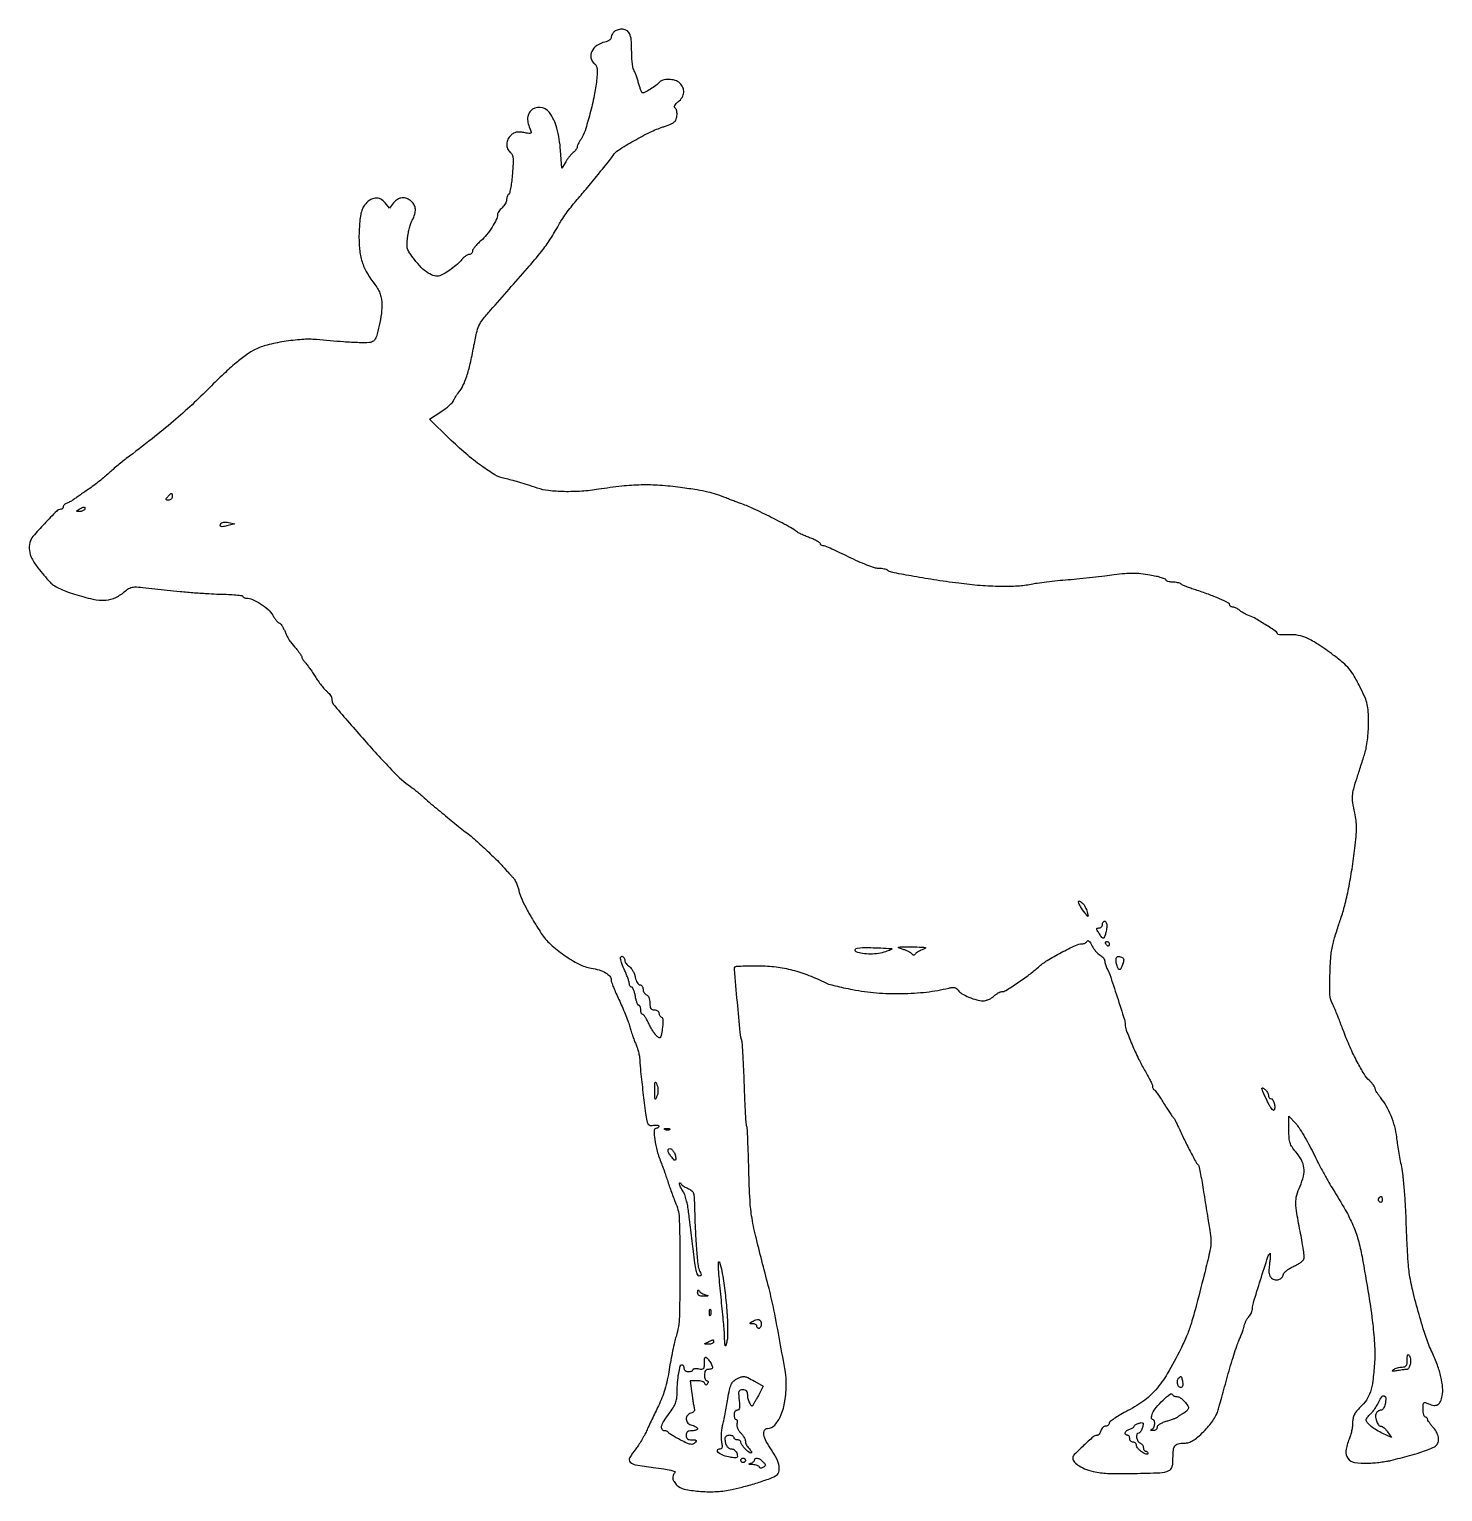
# Model space of a CAD drawing. Extents: x 0 to 622, y 0 to 643.
import ezdxf

# ---------------------------------------------------------------- set-up
doc = ezdxf.new("R2010")
doc.units = 0

msp = doc.modelspace()

# ---------------------------------------------------------------- linework, layer by layer
for points in [[(257.2, 641.8, 0.046475), (256.740732, 641.246379, 0.037297), (256.3525, 640.576222, 0.038573), (256.086168, 639.896427, 0.074209), (256, 639.319052, -0.177389), (255.80289, 638.780947, -0.063975), (255.192187, 638.222458, -0.053456), (254.302426, 637.72921, -0.041552), (253.25, 637.384743, 0.089969), (249.683339, 635.823031, 0.131747), (247.444594, 633.253133, 0.169566), (247.102504, 630.385168, 0.166734), (248.615711, 627.903968, -0.103797), (249.392159, 626.92637, -0.083322), (249.787611, 625.639354, -0.047904), (249.856991, 623.718918, -0.011441), (249.593416, 620.531523, -0.024774), (248.55141, 613.859566, -0.013784), (246.658388, 605.847978, -0.011896), (244.494998, 598.419394, -0.068321), (242.739569, 594.725285, 0.014424), (242.073561, 593.641902, 0.01717), (241.510998, 592.582132, 0.016108), (241.100161, 591.665753, 0.097621), (241, 591.157628, -0.122674), (240.889613, 590.714477, -0.035157), (240.51177, 590.109851, -0.033106), (239.974046, 589.464944, -0.029846), (239.337941, 588.872445, 0.03528), (238.581631, 588.152489, 0.014869), (237.666727, 587.087529, 0.014625), (236.752654, 585.887043, 0.01848), (235.982657, 584.7234), (234.289432, 581.9468), (233.72955, 589.7234, 0.044641), (232.126856, 599.585973, 0.1006), (228.841723, 606.372096, 0.20928), (224.718389, 608.661345, 0.236637), (220.531712, 607.035041, 0.091741), (219.568759, 605.473528, 0.091877), (219.228974, 603.671657, 0.06974), (219.530332, 601.471254, 0.030345), (220.505429, 598.679544, -0.05908), (220.785859, 597.699468, -0.35398), (220.540471, 597.270662, -0.130406), (219.760853, 597.183576, -0.009335), (217.594032, 597.548337, 0.027996), (215.703003, 597.794542, 0.066011), (214.285923, 597.711776, 0.079335), (213.103261, 597.282068, 0.057242), (211.960006, 596.463806, 0.095282), (210.611565, 594.672388, 0.103113), (210.072258, 592.558094, 0.109889), (210.43354, 590.510548, 0.121727), (211.624918, 588.896327, -0.117899), (212.431408, 587.820686, -0.076875), (212.824932, 586.312256, -0.038944), (212.882267, 583.913551, -0.007314), (212.581194, 579.530158, -0.010077), (212.255407, 576.389345, -0.013906), (211.828059, 573.586817, -0.010475), (211.363502, 571.296038, -0.142036), (210.956276, 570.556276, 0.069453), (210.589757, 570.070842, 0.038957), (210.280906, 569.397684, 0.038021), (210.070329, 568.654977, 0.050109), (210, 567.954988, -0.092024), (209.859068, 567.195738, -0.03944), (209.4125, 566.261517, -0.037291), (208.765297, 565.314057, -0.040371), (208, 564.5, 0.028412), (207.234543, 563.723789, 0.031213), (206.5875, 562.888719, 0.032852), (206.131967, 562.113244, 0.116888), (206, 561.556454, -0.113684), (205.485038, 559.320848, -0.028289), (203.642847, 556.022466, -0.029377), (201.220636, 552.662772, -0.041741), (198.666961, 550.01245, 0.01985), (197.262956, 548.677401, 0.024895), (196.07717, 547.328388, 0.024363), (195.216159, 546.12894, 0.144463), (195, 545.396408, -0.101306), (194.890914, 544.86353, -0.09845), (194.580695, 544.410195, -0.097395), (194.117386, 544.10649, -0.096816), (193.57258, 544, 0.112476), (192.896678, 543.846006, 0.038435), (192.021166, 543.339062, 0.035907), (191.10872, 542.611007, 0.034395), (190.295632, 541.75, -0.040721), (188.39239, 539.784934, -0.021577), (185.747123, 537.659625, -0.021533), (182.973538, 535.800034, -0.047794), (180.686655, 534.689546, -0.159874), (178.377064, 534.598331, -0.071057), (175.560944, 535.854132, -0.05521), (172.499063, 538.288151, -0.033898), (169.45333, 541.753293, -0.015143), (167.349378, 544.681658, -0.073265), (166.467372, 546.524158, -0.084268), (166.215546, 548.420041, -0.023669), (166.465225, 551.406381, -0.018525), (166.818086, 553.489639, -0.01505), (167.345276, 555.692237, -0.015314), (167.954996, 557.694084, -0.037761), (168.555187, 559.106721, 0.042636), (169.631563, 561.710258, 0.088575), (169.915773, 563.882143, 0.108529), (169.419485, 565.72707, 0.089296), (168.171259, 567.345012, 0.088385), (166.179942, 568.591394, 0.118254), (164.079208, 568.903572, 0.117744), (162.058744, 568.228852, 0.087112), (160.297596, 566.651203), (158.450032, 564.302406), (156.634795, 566.708919, 0.116628), (154.63798, 568.364837, 0.144415), (152.268734, 568.779554, 0.126325), (149.813281, 567.841611, 0.078923), (147.598897, 565.678361, 0.059509), (146.534358, 563.822037, 0.048991), (145.850622, 561.641853, 0.032313), (145.422878, 558.63678, 0.009414), (145.151997, 553.968411, 0.027829), (145.267155, 546.994416, 0.052361), (146.256679, 541.455386, 0.055945), (148.317081, 536.487888, 0.036771), (151.705195, 531.299123, -0.0248), (153.256139, 529.043651, -0.04295), (154.279475, 527.013732, -0.047402), (154.876255, 524.987019, -0.039336), (155.12989, 522.752028, -0.038325), (154.934146, 518.121023, -0.024013), (154.032867, 512.770196, -0.020001), (152.774177, 507.93932, -0.14684), (151.46782, 505.973293, -0.162463), (149.682401, 505.279538, -0.018106), (145.25515, 505.225113, -0.013418), (138.328391, 505.576944, -0.002934), (126.430448, 506.572165, 0.040237), (120.01819, 506.629172, 0.02177), (112.174079, 505.722515, 0.021562), (104.67275, 504.188436, 0.055667), (99.5, 502.264607, 0.039307), (95.678958, 499.943632, 0.017947), (91.064346, 496.359849, 0.014934), (85.695031, 491.592576, 0.008581), (79.5, 485.548049, -0.010786), (71.687922, 477.992707, -0.010485), (63.484587, 470.708023, -0.009306), (54.126727, 463.038402, -0.005618), (42.770255, 454.284013, 0.008061), (40.852715, 452.790839, 0.004755), (38.608552, 450.949023, 0.004755), (36.401518, 449.066304, 0.008117), (34.599282, 447.446921, -0.013933), (32.740103, 445.815051, -0.007339), (30.346486, 443.887978, -0.007296), (27.835847, 441.985052, -0.011156), (25.599282, 440.416327, 0.001683), (23.573448, 439.051923, 0.002108), (21.704164, 437.772247, 0.001693), (20.143859, 436.686578, 0.016449), (19.5, 436.202994, -0.032374), (18.993994, 435.847559, -0.01404), (18.279687, 435.438998, -0.013825), (17.493264, 435.045608, -0.017862), (16.75, 434.730959, 0.047895), (16.08056, 434.398907, 0.053704), (15.514062, 433.956081, 0.061074), (15.126611, 433.475009, 0.139908), (15, 433.031385, -0.091014), (14.927728, 432.637638, -0.095693), (14.720759, 432.302969, -0.099587), (14.412072, 432.079028, -0.107687), (14.049392, 432, 0.199074), (12.175488, 431.22312, 0.007592), (6.813522, 425.688913, 0.010182), (1.763238, 420.091359, 0.117481), (0.406746, 417.484471, 0.092027), (0.184757, 413.929755, 0.086931), (1.239258, 410.454417, 0.052017), (3.952379, 406.239788, 0.012792), (9.275876, 399.938511, 0.070132), (10.771774, 398.669057, 0.027276), (13.146943, 397.343225, 0.02296), (16.242142, 396.002843, 0.013755), (20.027352, 394.684062, 0.022797), (28.117686, 392.513162, 0.07047), (33.746591, 392.085317, 0.097585), (38.201769, 393.26762, 0.074154), (42.375565, 396.135265, -0.083758), (44.288659, 397.396604, -0.099391), (46.398464, 397.863173, -0.031963), (49.994122, 397.703435, -0.001929), (60.736315, 396.493512, 0.005937), (66.427567, 395.898648, 0.004158), (72.852003, 395.358024, 0.004196), (79.015992, 394.942895, 0.008727), (83.829032, 394.743512, -0.006912), (87.727156, 394.5962, -0.01145), (91.009592, 394.351219, -0.005161), (93.723288, 394.05777, -0.379132), (93.997599, 393.75, 0.194848), (94.11472, 393.463505, 0.086519), (94.451622, 393.220312, 0.066561), (94.950307, 393.055217, 0.046729), (95.539838, 393, -0.107045), (98.26478, 392.409855, -0.03744), (101.800184, 390.472019, -0.037773), (105.103858, 387.951381, -0.077777), (107.164179, 385.44631, 0.0178), (108.007743, 384.126289, 0.024724), (108.861041, 383.012354, 0.022884), (109.628363, 382.186826, 0.196514), (110.085356, 382, -0.219581), (110.513767, 381.802327, -0.028441), (111.139188, 380.978475, -0.028868), (111.804911, 379.854516, -0.020313), (112.426166, 378.522467, 0.011894), (113.061648, 377.097782, 0.011596), (113.769293, 375.692672, 0.011565), (114.447585, 374.488148, 0.041849), (114.958123, 373.772467, -0.003576), (117.429512, 370.815195, -0.01369), (118.904319, 368.921201, -0.017536), (119.799503, 367.610341, -0.141964), (120, 366.918419, 0.111754), (120.087611, 366.531331, 0.029986), (120.394709, 365.975969, 0.028822), (120.829402, 365.370543, 0.026273), (121.343691, 364.799166, -0.034135), (122.035752, 364.005559, -0.007339), (123.117631, 362.534849, -0.007631), (124.321995, 360.79055, -0.007216), (125.49575, 358.977738, 0.013319), (126.743032, 357.101948, 0.010984), (128.168867, 355.168424, 0.011137), (129.556611, 353.451082, 0.028879), (130.652059, 352.297749, -0.014811), (131.551271, 351.402822, -0.019719), (132.310292, 350.535204, -0.017338), (132.876714, 349.781752, -0.153683), (133, 349.39012, 0.179007), (134.414339, 345.566196, 0.004024), (147.4662, 330.581624, 0.008441), (160.238383, 316.635836, 0.049928), (167.719338, 310.171308, -0.011109), (169.160664, 309.109146, -0.006522), (170.839347, 307.778255, -0.006521), (172.483883, 306.403084, -0.011041), (173.819874, 305.203739, 0.014119), (176.733031, 302.620744, 0.001807), (183.163415, 297.275029, 0.00169), (189.652981, 291.95643, 0.016171), (192.5, 289.78836, -0.02816), (195.059499, 287.740514, -0.003651), (200.238868, 283.026414, -0.003988), (205.339106, 278.239857, -0.022579), (207.917499, 275.548634, 0.002901), (209.061216, 274.256758, 0.002027), (210.36517, 272.812813, 0.002044), (211.62643, 271.438805, 0.00425), (212.623506, 270.379673, -0.054172), (213.48771, 269.255731, -0.02785), (214.327011, 267.688129, -0.027313), (215.019676, 265.960298, -0.036897), (215.440727, 264.331039, 0.058779), (216.342427, 261.380157, 0.017274), (218.399382, 257.105873, 0.014809), (221.363915, 251.839283, 0.008258), (225.266574, 245.598094, 0.063913), (229.285216, 240.855813, 0.033272), (235.354394, 236.011446, 0.033206), (241.864621, 232.102567, 0.079753), (247.198181, 230.363612, -0.036661), (250.714112, 229.543003, -0.0585), (253.529169, 228.287735, -0.076686), (255.377782, 226.763907, -0.184123), (256, 225.131511, 0.084823), (256.169675, 224.138539, 0.008886), (256.995595, 221.919114, 0.010808), (258.091346, 219.295604, 0.008462), (259.389261, 216.496521, -0.009386), (260.777534, 213.48803, -0.007759), (262.146107, 210.233353, -0.007849), (263.30839, 207.208332, -0.020753), (264.014884, 205, 0.010221), (264.60213, 203.021805, 0.00694), (265.347651, 200.79375, 0.006995), (266.12775, 198.66173, 0.013904), (266.815793, 197, -0.02701), (267.427659, 195.40528, -0.017377), (267.970594, 193.5, -0.017468), (268.37291, 191.593043, -0.031148), (268.55001, 190, 0.014151), (268.947169, 184.83471, 0.002877), (269.962313, 175.70956, 0.002078), (271.082022, 166.47789, 0.028517), (271.692477, 163.158535, 0.049437), (272.091525, 162.022091, 0.141719), (272.636668, 161.398082, 0.141636), (273.430969, 161.161235, 0.049358), (274.631364, 161.269863, -0.033521), (275.539111, 161.381038, -0.056472), (276.304213, 161.336633, -0.081265), (276.823645, 161.156989, -0.275588), (277, 160.861328, -0.11535), (276.923181, 160.532778, -0.100434), (276.70625, 160.253015, -0.093418), (276.381878, 160.065246, -0.084813), (276, 160, 0.407231), (274.933277, 158.958471, 0.039726), (275.153412, 154.99694, 0.036096), (276.230279, 149.871287, 0.02821), (278.104049, 144.5, -0.011576), (278.542995, 143.364607, -0.002335), (279.266964, 141.325, -0.002463), (280.086556, 138.943761, -0.002301), (280.901704, 136.5, 0.004457), (281.772855, 133.925381, 0.0035), (282.761574, 131.149605, 0.003539), (283.717346, 128.581293, 0.008691), (284.465759, 126.711422, -0.093825), (285.955624, 119.755564, -0.005669), (286.22496, 98.314864, -0.006776), (285.964051, 77.149878, -0.068921), (284.537029, 68.5, 0.017917), (283.840749, 65.937347, 0.006134), (283.011157, 62.178125, 0.006088), (282.196406, 58.003783, 0.006998), (281.52319, 54, -0.014239), (280.671527, 49.347933, -0.019231), (279.621742, 45.202078, -0.020792), (278.337638, 41.428999, -0.022956), (276.781109, 37.901129, 0.002258), (275.380682, 35.052428, 0.001766), (273.885372, 31.947845, 0.001785), (272.513956, 29.047982, 0.004367), (271.530794, 26.901129, -0.018685), (270.575173, 24.962997, -0.01177), (269.323184, 22.771215, -0.011815), (267.98827, 20.670839, -0.021177), (266.780794, 19.022156, 0.037604), (264.15352, 15.176185, 0.332803), (264.381743, 13.257797, 0.163136), (266.719952, 12.021365, 0.010345), (274.51034, 10.905218, -0.006569), (279.163908, 10.27432, -0.022288), (282.169984, 9.688527, -0.036524), (283.903738, 9.13308, -0.537614), (284.01034, 8.61034, 0.105792), (283.227197, 7.400809, 0.131943), (283.092154, 6.073993, 0.105433), (283.652445, 4.633835, 0.051114), (284.905858, 3.094142, 0.145846), (288.078549, 1.378363, 0.029333), (294.498984, 0.424747, 0.031137), (301.753049, 0.232126, 0.041198), (308.312616, 1.01013, 0.014799), (313.581446, 2.243785, 0.009552), (319.608047, 3.968263, 0.00871), (325.134919, 5.770538, 0.03971), (328.231007, 7.123631, 0.191238), (329.640079, 8.7915, 0.11897), (329.864921, 11.376919, 0.078344), (328.803282, 14.732115, 0.038828), (326.5, 18.57078, -0.030924), (324.18061, 22.301492, -0.078038), (323.121463, 25.308712, -0.16793), (323.40762, 27.203616, -0.27384), (324.75, 28.033269, 0.210369), (327.958214, 29.519015, 0.081312), (330.619767, 33.762948, 0.060714), (332.408826, 40.065348, 0.038848), (333, 47.662668, 0.041888), (332.575194, 52.724556, 0.003114), (330.177347, 66.3915, 0.004682), (327.550216, 80.105452, 0.01365), (325.390793, 89.5, -0.001858), (319.832517, 111.311932, -0.019088), (317.914881, 120.41465, -0.029079), (317.033273, 128.301718, -0.00723), (316.530362, 141.285125, 0.002162), (316.322995, 148.538563, 0.0034), (316.075555, 154.767216, 0.000913), (315.813351, 160.188185, 0.126523), (315.622067, 160.802492, -0.123413), (315.427698, 161.4135, -0.001022), (315.123017, 166.45516, -0.003567), (314.825494, 172.263351, -0.00228), (314.558668, 179.017366, 0.002003), (314.29349, 185.825105, 0.002946), (314.001254, 191.805101, 0.001386), (313.708517, 196.891218, 0.05462), (313.518877, 198, -0.044872), (312.739241, 202.079276, -0.002316), (311.472785, 215.437225, -0.000635), (310.18908, 229.884017, -0.222188), (310.554662, 230.88579, -0.18058), (311.090467, 231.129124, -0.004449), (313.83024, 231.293958, -0.00907), (317.089924, 231.40174, -0.005983), (320.839961, 231.41279, -0.029004), (328.467449, 230.900901, -0.0318), (335.748938, 229.511247, -0.031002), (342.954668, 227.170106, -0.025111), (350.357169, 223.807926, 0.053756), (351.57494, 223.336802, 0.005448), (354.58523, 222.565472, 0.006771), (358.204857, 221.731705, 0.005345), (362.142627, 220.924598, 0.027939), (372.606923, 219.496763, 0.023804), (383.743637, 219.138612, 0.024168), (394.64813, 219.835009, 0.032317), (404.406322, 221.577607, -0.034185), (405.847904, 221.829495, -0.081522), (406.929833, 221.766624, -0.102207), (407.782007, 221.381525, -0.077978), (408.508807, 220.657069, 0.102372), (410.223821, 219.105539, 0.032736), (413.311446, 217.552986, 0.033371), (416.703553, 216.376899, 0.066856), (419.509695, 216, 0.063203), (420.6516, 216.144922, 0.037084), (421.958142, 216.5875, 0.036514), (423.219733, 217.234288, 0.050867), (424.230375, 218, -0.028652), (425.152637, 218.765428, -0.029485), (426.147869, 219.4125, -0.030853), (427.073127, 219.866155, -0.098863), (427.743431, 220, 0.141027), (429.58173, 220.529022, 0.007837), (434.636449, 223.812522, 0.01316), (439.786168, 227.474048, 0.022711), (443.840889, 230.819275, -0.047393), (447.65264, 233.660319, -0.014741), (453.870092, 237.18984, -0.011313), (460.184277, 240.351377, -0.110847), (463.074088, 241, 0.06601), (463.778188, 241.093363, 0.064262), (464.440557, 241.367188, 0.069567), (464.962977, 241.772025, 0.112202), (465.255469, 242.25, -0.373739), (465.56443, 242.430936, -0.143349), (466.044619, 242.186833, -0.059541), (466.677248, 241.430844, -0.024774), (467.349152, 240.279644, 0.030706), (468.135286, 238.968677, 0.026375), (469.114143, 237.692475, 0.027243), (470.129365, 236.627546, 0.065951), (471.01035, 235.994461, -0.052729), (471.771375, 235.477431, -0.051245), (472.41554, 234.80815, -0.055614), (472.855484, 234.095015, -0.110863), (473, 233.451247, 0.051141), (473.070786, 232.760989, 0.024465), (473.294427, 231.897061, 0.023956), (473.61852, 231.009557, 0.031378), (474.002304, 230.236431, -0.050071), (475.224439, 227.524841, -0.002241), (478.446332, 217.766621, -0.001592), (481.677149, 207.723459, -0.077166), (482, 205.643998, 0.092508), (482.485221, 203.043861, 0.008013), (485.027353, 196.770587, 0.011524), (487.924588, 190.353347, 0.023726), (490.539335, 185.504695, -0.009205), (491.864717, 183.209093, -0.012114), (492.98343, 181.065317, -0.009642), (493.83318, 179.248364, -0.104926), (494, 178.462179, 0.056255), (494.058718, 177.941941, 0.056689), (494.231895, 177.449307, 0.06233), (494.487209, 177.056017, 0.118288), (494.789428, 176.833333, -0.132886), (495.233096, 176.48632, -0.006655), (496.32856, 174.982292, -0.010311), (497.582871, 173.131334, -0.007247), (498.920467, 171, 0.004528), (500.249424, 168.856631, 0.006348), (501.477604, 166.96875, 0.003953), (502.539704, 165.407485, 0.081473), (502.933142, 165, -0.09865), (503.282868, 164.612173, -0.008895), (503.934747, 163.471875, -0.011283), (504.66356, 162.068447, -0.008581), (505.400514, 160.5, 0.007876), (507.828633, 155.313276, 0.006672), (510.553297, 149.908416, 0.002752), (513.203547, 144.888823, 0.119118), (513.996418, 144, -0.187552), (514.331187, 143.505087, -0.003944), (514.976986, 140.5625, -0.008599), (515.653999, 137.060302, -0.005619), (516.319752, 133, 0.001519), (517.019175, 128.503768, 0.001224), (517.79748, 123.675, 0.001236), (518.538277, 119.218613, 0.003174), (519.102531, 116, -0.024556), (519.658095, 111.776553, -0.04942), (519.600802, 108.420134, -0.029339), (518.852467, 104.174993, -0.004086), (516.717407, 95.5, -0.001679), (512.861249, 80.575573, -0.0126), (510.833562, 73.561181, -0.023357), (508.980938, 68.53756, -0.015579), (506.417235, 62.964761, -0.016892), (500.523053, 52.074967, -0.0472), (495.453068, 45.036198, -0.057958), (489.799017, 39.910098, -0.037651), (482.25, 35.329299, 0.013544), (479.472136, 33.821725, 0.020017), (477.129687, 32.338914, 0.015841), (475.335187, 31.013807, 0.229681), (475, 30.322621, -0.119735), (474.87744, 29.81816, -0.100685), (474.531874, 29.38852, -0.092036), (474.015048, 29.099984, -0.081587), (473.40638, 29, 0.114309), (472.758114, 28.849832, 0.075597), (472.127252, 28.4125, 0.069688), (471.608997, 27.764455, 0.070024), (471.289749, 27, -0.049301), (471.005657, 26.231997, -0.057371), (470.587445, 25.575837, -0.066488), (470.105619, 25.121576, -0.148109), (469.633369, 24.960295, 0.171495), (467.918204, 24.285745, 0.010148), (463.711045, 20.485029, 0.009431), (459.633788, 16.500933, 0.197015), (459, 14.954886, 0.191724), (459.683507, 13.237882, 0.066027), (461.798259, 11.52345, 0.052105), (464.956066, 10.016495, 0.034105), (468.84369, 8.928189, 0.046509), (474.929588, 8.244822, 0.009011), (486.006634, 8.235459, 0.006789), (497.192895, 8.57959, 0.08783), (501.25, 9.484888, 0.121179), (502.076042, 10.09471, 0.094325), (502.618529, 11.074679, 0.059554), (502.920819, 12.577316, 0.019067), (503.015313, 14.856989, -0.022666), (503.196059, 18.571483, -0.136692), (503.879884, 20.357579, -0.181985), (505.281897, 21.263007, -0.047012), (508, 21.589196, 0.06134), (510.001695, 21.887641, 0.067025), (511.807363, 22.660413, 0.046719), (513.808327, 24.124265, 0.014348), (516.539989, 26.687841, 0.020898), (518.696475, 29.018291, 0.024714), (520.526238, 31.398255, 0.027125), (521.915693, 33.655474, 0.053643), (522.715265, 35.598645, 0.002279), (523.344969, 37.799939, 0.000456), (524.446575, 41.732102, 0.000482), (525.720142, 46.311128, 0.00045), (527.014853, 51, -0.004908), (528.35674, 55.696097, -0.005127), (529.771863, 60.296875, -0.004937), (531.074212, 64.246314, -0.02246), (531.956934, 66.5, 0.009935), (532.684083, 68.227787, 0.007997), (533.398771, 70.112271, 0.008097), (534.003076, 71.874794, 0.020445), (534.368859, 73.180073, -0.034289), (534.721348, 74.315979, -0.025623), (535.256907, 75.513058, -0.026136), (535.881356, 76.593201, -0.052289), (536.501501, 77.358644, 0.056155), (537.075247, 78.078086, 0.038803), (537.559816, 79.001075, 0.039121), (537.890802, 79.974755, 0.06245), (538, 80.845623, -0.074901), (538.369154, 83.296091, -0.00221), (541.491976, 93.268805, -0.0016), (544.764648, 103.447385, -0.111101), (545.675268, 104.981868, -0.675371), (545.821281, 104.924547, -0.013805), (545.800886, 103.84602, -0.014156), (545.687509, 102.333633, -0.007187), (545.463779, 100.438485, 0.015106), (545.198643, 97.839813, 0.054004), (545.259404, 96.17297, 0.086555), (545.641727, 95.007648, 0.0974), (546.385843, 94.094742, 0.119224), (547.894361, 93.355979, 0.133349), (549.507364, 93.431951, 0.133201), (550.861722, 94.313566, 0.118838), (551.656901, 95.795991, -0.125757), (552.102043, 96.599363, -0.03655), (553.15419, 97.563059, -0.03423), (554.542795, 98.51315, -0.030707), (556.098237, 99.303687, 0.022791), (557.659298, 100.066251, 0.026564), (559.063827, 100.933355, 0.027016), (560.155112, 101.780698, 0.123154), (560.612911, 102.433647, 0.117329), (560.742452, 103.403239, 0.007218), (560.405444, 106.315457, 0.010405), (559.876707, 109.80318, 0.007502), (559.147835, 113.670903, -0.00611), (557.436528, 122.615011, -0.041089), (557.0096, 127.109894, -0.070532), (557.450633, 130.529435, -0.038926), (558.886116, 134.5, 0.048321), (560.372483, 138.86569, 0.088334), (560.580065, 142.610294, 0.09263), (559.486776, 146.07618, 0.057623), (557.053638, 149.591691, -0.029765), (555.391902, 151.728309, -0.073129), (554.518967, 153.510283, -0.06124), (554.113137, 155.652968, -0.016216), (554, 159.140551), (554, 165.211511), (557.007798, 161.991652, -0.042714), (558.465731, 160.136157, -0.010858), (560.49773, 156.887082, -0.01099), (562.664041, 153.061073, -0.010923), (564.664702, 149.135897, 0.006893), (566.745318, 144.971226, 0.005099), (569.156505, 140.42117, 0.005154), (571.522628, 136.169227, 0.011531), (573.427414, 133, -0.011365), (578.760214, 124.133818, -0.027702), (582.167321, 117.315137, -0.033002), (584.443312, 110.921997, -0.023947), (586.152538, 103.560718, -0.004732), (589.092464, 86.515798, -0.011618), (590.84258, 73.923851, -0.01562), (591.658805, 64.186653, -0.030105), (591.597803, 56.364389, -0.014306), (590.873048, 48.885063, -0.047615), (589.794995, 44.07244, -0.067574), (588.073348, 40.512629, -0.056744), (585.374906, 37.300983, 0.027031), (583.71554, 35.548452, 0.060652), (582.708675, 34.021314, 0.069434), (582.177098, 32.4337, 0.046145), (582, 30.518864, -0.032917), (581.892473, 28.887321, -0.018633), (581.559375, 26.933735, -0.01854), (581.07484, 24.981006, -0.028879), (580.5, 23.345757, 0.058882), (579.023505, 18.175099, 0.207538), (579.855819, 14.898346, 0.190851), (582.896709, 13.09361, 0.049414), (588.691876, 12.747205, 0.010975), (591.38876, 12.911905, 0.009012), (594.25972, 13.20277, 0.009126), (596.888752, 13.565874, 0.023726), (598.759983, 13.950924, 0.002266), (606.951171, 16.085418, 0.010899), (611.581027, 17.422993, 0.018315), (614.88165, 18.589313, 0.019829), (618, 19.966752, 0.172038), (619.356292, 21.353056, 0.122513), (619.769985, 23.505245, 0.097786), (619.131807, 26.01648, 0.076045), (617.547397, 28.354357, -0.015873), (616.571961, 29.476284, -0.020155), (615.748298, 30.574233, -0.018573), (615.141581, 31.528816, -0.133034), (615, 32.051522, 0.104576), (614.92347, 32.413426, 0.099084), (614.70625, 32.721385, 0.096548), (614.38172, 32.927782, 0.093764), (614, 33, -0.27681), (613.61437, 33.231209, -0.052718), (613.29375, 34.021827, -0.04282), (613.072549, 35.145676, -0.027195), (613, 36.478561, -0.011705), (613.050912, 38.65303, -0.190419), (613.345313, 39.306733, -0.281984), (613.940287, 39.440791, -0.024867), (615.43623, 38.847102, 0.069366), (617.732437, 38.164345, 0.171947), (619.431625, 38.491237, 0.158395), (620.635511, 39.847381, 0.056653), (621.405845, 42.349805, 0.068582), (621.585917, 46.059938, 0.035514), (620.847579, 50.651183, 0.030856), (619.278855, 55.86733, 0.021917), (616.912931, 61.5, -0.031133), (614.306227, 68.040782, -0.009675), (611.201792, 78.16099, -0.009969), (608.442657, 88.6019, -0.023569), (606.913135, 96.5, -0.017366), (606.546483, 99.837132, -0.003801), (606.159102, 105.601566, -0.003953), (605.81428, 112.279084, -0.003785), (605.569324, 119.058524, 0.006903), (605.27755, 125.943814, 0.006553), (604.792276, 132.938915, 0.006522), (604.201402, 139.112939, 0.022892), (603.587995, 143.058524, -0.004816), (602.96147, 146.309655, -0.003525), (602.326288, 149.929691, -0.003561), (601.773195, 153.367399, -0.007871), (601.411172, 156, 0.035222), (600.498007, 160.714299, 0.031092), (598.904502, 165.460617, 0.031974), (596.803351, 169.810327, 0.045898), (594.368331, 173.326725, -0.018367), (593.460399, 174.494992, -0.021543), (592.690622, 175.667749, -0.021078), (592.131878, 176.701258, -0.110128), (591.982723, 177.326725, 0.126224), (591.818099, 177.93132, 0.026023), (591.218257, 178.869222, 0.025832), (590.386168, 179.91373, 0.021814), (589.404547, 180.930202, -0.065713), (587.055044, 183.833597, -0.01632), (584.028886, 189.162471, -0.01619), (580.898225, 195.619491, -0.014534), (578.069896, 202.5, 0.001609), (576.171953, 207.479392, 0.004835), (574.832566, 210.86174, 0.006973), (573.788517, 213.326583, 0.013995), (572.883329, 215.236431, -0.112694), (572.046346, 218.567845, -0.010622), (572.042433, 227.052238, -0.014198), (572.46367, 235.611417, -0.046231), (573.422991, 241.20121, -0.006288), (574.107202, 243.626814, -0.003523), (574.996806, 246.559105, -0.003514), (575.937536, 249.50978, -0.005717), (576.782417, 252, 0.023236), (578.532499, 257.820784, 0.011741), (580.220381, 265.294361, 0.010693), (581.755437, 273.863628, 0.008724), (583.041124, 283.092338, 0.009218), (583.565546, 288.188723, 0.022902), (583.709127, 291.935009, 0.028269), (583.501377, 295.176081, 0.023303), (582.925038, 298.592338, -0.015773), (582.094924, 303.098245, -0.05403), (581.968025, 306.069149, -0.050043), (582.475811, 309.113596, -0.012185), (583.932069, 314, 0.000348), (584.735051, 316.47845, 0.000215), (585.67555, 319.39255, 0.000216), (586.602116, 322.271969, 0.000389), (587.359111, 324.634214, 0.031101), (588.027134, 327.281784, 0.016063), (588.5473, 330.658306, 0.01518), (588.885103, 334.386041, 0.015097), (588.996919, 338.134214, 0.012472), (588.871389, 343.092508, 0.04345), (588.434026, 346.262604, 0.045758), (587.467487, 349.224822, 0.014937), (585.521173, 353.394458, 0.012901), (582.704061, 358.645674, 0.042964), (580.482545, 361.864656, 0.04544), (577.809818, 364.562271, 0.015716), (573.5, 367.961235, 0.012141), (566.753562, 372.697307, 0.040099), (562.010339, 375.335784, 0.059478), (558.03855, 376.602227, 0.06485), (553.997096, 376.846359, -0.01346), (552.080708, 376.765312, -0.022461), (550.467201, 376.813029, -0.018633), (549.229389, 376.951922, -0.371461), (548.999378, 377.219271, 0.251243), (548.472987, 378.202757, 0.005113), (543.611021, 381.366258, 0.011322), (538.870244, 384.233681, 0.05355), (535.967182, 385.510416, -0.030093), (534.958115, 385.898895, -0.022028), (533.888743, 386.444408, -0.022395), (532.918562, 387.053404, -0.045047), (532.225211, 387.631932, 0.045574), (531.596374, 388.155511, 0.037085), (530.83937, 388.59813, 0.038439), (530.074515, 388.901954, 0.075462), (529.428571, 389, -0.059478), (528.88224, 389.06522, -0.078378), (528.419643, 389.257576, -0.096741), (528.10982, 389.542403, -0.159976), (528, 389.876856, 0.285321), (527.425847, 390.801101, 0.010072), (523.455526, 392.664963, 0.01645), (518.572235, 394.648716, 0.011815), (513, 396.553249, -0.008448), (510.82439, 397.280528, -0.010628), (508.836563, 398.030477, -0.008916), (507.203791, 398.720507, -0.079014), (506.55, 399.144545, 0.097797), (505.997339, 399.474405, 0.029721), (505.056563, 399.74871, 0.028507), (503.9416, 399.936985, 0.027578), (502.8, 400, -0.03079), (501.727317, 400.066119, -0.047748), (500.8225, 400.267073, -0.06092), (500.194034, 400.559615, -0.258927), (500, 400.909183, 0.315203), (499.711868, 401.32083, 0.013006), (497.909793, 401.924834, 0.018533), (495.611958, 402.536928, 0.011608), (492.884403, 403.089994, 0.01669), (488.897618, 403.665921, 0.026685), (485.463431, 403.860965, 0.024431), (481.820231, 403.695174, 0.011465), (477.134403, 403.143189, -0.005556), (473.012077, 402.608121, -0.002592), (467.658231, 402.001741, -0.002567), (462.033722, 401.423418, -0.003589), (457, 400.968401, 0.004651), (452.245213, 400.528415, 0.004561), (447.468354, 399.997457, 0.004494), (443.2872, 399.455895, 0.017211), (440.700779, 399.006024, -0.03751), (434.79178, 398.223604, -0.017856), (427.118082, 398.062791, -0.016122), (418.293105, 398.477833, -0.012728), (408.784382, 399.476969, -0.00544), (397.828352, 401.032382, -0.007166), (387.875529, 402.702333, -0.003398), (379.293998, 404.329303, -0.13035), (377.55, 405.179077, 0.100598), (376.985141, 405.496609, 0.0269), (375.983125, 405.760821, 0.026134), (374.7873, 405.943719, 0.024335), (373.55, 406.006697, -0.07896), (371.800861, 406.288593, -0.012016), (368.458437, 407.476242, -0.013198), (364.552251, 409.090287, -0.011087), (360.5, 411, 0.004594), (356.577841, 412.911036, 0.006619), (353.070312, 414.523758, 0.00373), (350.092571, 415.818922, 0.099691), (349.25, 415.993303, -0.067318), (348.772193, 416.060535, -0.083761), (348.367188, 416.251875, -0.098985), (348.096281, 416.534075, -0.142874), (348, 416.864142, 0.252386), (347.770801, 417.289282, 0.018785), (346.604688, 417.995178, 0.022458), (345.070096, 418.759056, 0.014942), (343.25, 419.501002, -0.011401), (341.321497, 420.271262, -0.011843), (339.454687, 421.119483, -0.011604), (337.876679, 421.927767, -0.049348), (337, 422.521377, 0.051712), (334.030604, 424.511633, 0.005112), (326.389785, 428.459736, 0.006731), (318.622993, 432.242633, 0.023825), (313.5, 434.361294, -0.001636), (311.439063, 435.108396, -0.001632), (309.38125, 435.869623, -0.001596), (307.587974, 436.546187, -0.006436), (306.5, 436.976745, 0.01757), (302.354925, 438.511304, 0.023316), (298.483077, 439.594584, 0.017379), (293.741805, 440.513466, 0.005281), (286.5, 441.579209, 0.016805), (277.455625, 442.504482, 0.022593), (269.224133, 442.695191, 0.021307), (260.644208, 442.139966, 0.012704), (250.5, 440.786543, -0.023028), (243.039041, 439.947458, -0.021346), (235.340564, 439.768369, -0.022151), (228.411816, 440.210483, -0.056273), (223.5, 441.311151, 0.004592), (219.136866, 442.774928, 0.007286), (215.371952, 443.939276, 0.008455), (212.081604, 444.844426, 0.012595), (209.172189, 445.514469, -0.082729), (204.891353, 447.156401, -0.02379), (198.932283, 451.051254, -0.021533), (192.086535, 456.469618, -0.014911), (184.809856, 463.146136), (176.119712, 471.61042), (181.121916, 474.885147, 0.016487), (183.080063, 476.261366, 0.019682), (184.827139, 477.688505, 0.01881), (186.190057, 478.988879, 0.108748), (186.711072, 479.829937, -0.038306), (187.054719, 480.610872, -0.016479), (187.624639, 481.596919, -0.016192), (188.303392, 482.611948, -0.020593), (188.996855, 483.5, 0.066292), (190.831583, 486.35135, 0.030342), (192.47053, 490.470175, 0.023223), (194.009923, 495.997859, 0.01059), (195.52905, 503.34142, -0.009166), (196.791327, 509.532167, -0.052533), (197.857973, 512.703628, -0.059774), (199.5091, 515.403849, -0.013901), (202.924227, 519.491317, 0.000988), (219.188668, 537.966483, 0.011424), (225.385588, 545.368318, 0.026413), (229.199618, 550.695398, 0.018912), (232.908824, 557.015404, -0.024011), (234.192871, 559.153035, -0.009706), (236.137479, 561.94515, -0.009578), (238.350048, 564.874356, -0.012), (240.517386, 567.5, 0.004986), (244.94609, 572.714471, 0.002781), (250.240085, 579.147678, 0.001669), (255.268878, 585.370659, 0.02726), (256.830845, 587.550179, -0.109889), (259.209955, 589.925426, -0.011806), (265.922949, 593.968365, -0.015573), (273.096009, 597.769747, -0.036153), (278.738046, 600.048826, 0.012702), (280.269954, 600.585608, 0.012964), (281.762114, 601.196109, 0.012819), (283.02888, 601.792359, 0.051377), (283.75, 602.252768, 0.149084), (284.620517, 603.514548, 0.068459), (284.964366, 605.502983, 0.070282), (284.758888, 607.437747, 0.195195), (283.966495, 608.520707, -0.274629), (283.754297, 608.92713, -0.116321), (283.934751, 609.539739, -0.066221), (284.521514, 610.311083, -0.030438), (285.466495, 611.152305, 0.087546), (287.173065, 613.060672, 0.117834), (287.900514, 615.25289, 0.125013), (287.540935, 617.440368, 0.106291), (286.171259, 619.345012, 0.110929), (284.088072, 620.522901, 0.07112), (281.330368, 620.944354, 0.073797), (278.685256, 620.577869, 0.149364), (276.945277, 619.434063, -0.065893), (275.680078, 618.263708, -0.016274), (273.313142, 616.705055, -0.013132), (270.869508, 615.294454, -0.124961), (269.709719, 615, -0.302587), (269.515526, 615.129366, -0.006436), (269.065166, 616.248438, -0.012621), (268.572757, 617.620811, -0.007893), (268.062595, 619.25, 0.007448), (267.514916, 621.004472, 0.007203), (266.909349, 622.761639, 0.007144), (266.332078, 624.29262, 0.026123), (265.902536, 625.236431, -0.080553), (265.551093, 626.302022, -0.013163), (265.26512, 628.464272, -0.014201), (265.066183, 631.050484, -0.012093), (265, 633.786431, 0.02119), (264.802317, 638.448831, 0.09266), (264.070664, 641.097222, 0.165998), (262.683021, 642.490619, 0.115122), (260.5, 643, 0.049362), (259.607922, 642.911715, 0.037889), (258.664375, 642.6475, 0.038897), (257.811593, 642.259976, 0.070395)], [(63, 437.5, -0.107348), (62.875699, 436.927707, -0.099536), (62.523407, 436.440625, -0.095788), (61.996941, 436.114059, -0.091307), (61.377555, 436, -0.035496), (60.565314, 436.057736, -0.304492), (60.308142, 436.28931, -0.217533), (60.381629, 436.689039, -0.020633), (61, 437.5, -0.013852), (61.504355, 438.074554, -0.019119), (61.99011, 438.559375, -0.016008), (62.412416, 438.925448, -0.172217), (62.622445, 439, -0.294983), (62.768578, 438.90557, -0.044235), (62.889093, 438.559375, -0.037907), (62.972666, 438.07485, -0.023761)], [(24.5, 432, -0.101161), (24.140373, 431.617978, -0.052761), (23.566787, 431.298248, -0.049393), (22.883651, 431.083635, -0.053738), (22.190983, 431.015313, -0.012098), (21.238528, 431.046994, -0.343021), (21.064256, 431.199331, -0.295079), (21.157251, 431.430616, -0.010223), (22, 432, -0.03301), (23.319161, 432.733972, -0.110887), (24.277708, 432.949198, -0.372932), (24.633474, 432.640978, -0.175918)], [(87.550267, 424.86197, -0.019294), (85.504463, 424.393861, -0.118933), (84.433706, 424.447867, -0.351495), (84.097166, 424.931815, -0.121898), (84.375997, 425.799359, -0.177382), (84.786362, 426.121883, -0.049417), (85.59781, 426.300142, -0.043321), (86.621981, 426.331802, -0.033897), (87.726133, 426.194794), (90.5, 425.657806)], [(463.390617, 258.75, -0.055296), (463.914196, 258.094561, -0.024774), (464.457226, 257.132812, -0.024161), (464.936319, 256.048808, -0.030153), (465.269452, 255, -0.002649), (465.688194, 253.30333, -0.336054), (465.606006, 253.115119, -0.370432), (465.414827, 253.153643, -0.00286), (464.376989, 254.5, -0.019668), (462.280187, 257.489484, -0.086283), (461.443164, 259.468184, -0.642276), (461.919267, 259.835402, -0.075502)], [(473.929715, 248.75, -0.024496), (473.84951, 247.75221, -0.015964), (473.664079, 246.611279, -0.016063), (473.411226, 245.507357, -0.029293), (473.124123, 244.628824, -0.03537), (472.642512, 243.619311, -0.351403), (472.23585, 243.457309, -0.16536), (471.73963, 243.814949, -0.009625), (470.671355, 245.378824, -0.010365), (469.735008, 246.874612, -0.116662), (469.525256, 247.537839, -0.342424), (469.753105, 247.881259, -0.081477), (470.476947, 248, 0.097491), (471.058237, 248.114428, 0.097567), (471.552603, 248.440625, 0.0983), (471.883642, 248.927576, 0.100608), (472, 249.5, -0.064853), (472.074694, 250.073457, -0.082425), (472.29375, 250.559375, -0.098894), (472.618646, 250.884432, -0.148195), (473, 251, -0.213708), (473.376898, 250.831198, -0.084397), (473.685604, 250.339063, -0.063338), (473.883324, 249.611453, -0.042539)], [(378, 239.035735, -0.020038), (379.262397, 238.922525, -0.603375), (379.350061, 238.686401, -0.120765), (378.852998, 238.346249, -0.004309), (376.664789, 237.544651, -0.049291), (373.566703, 236.773274, -0.03555), (370.012637, 236.508184, -0.036106), (366.553343, 236.746561, -0.061295), (363.755744, 237.501026, -0.365598), (363.270228, 238.424714, -0.322093), (364.101443, 239.169376, -0.033082), (368.988053, 239.370765, -0.006105)], [(393.366247, 238.638805, 0.024243), (392.214004, 238.198552, 0.024984), (391.121647, 237.652711, 0.02571), (390.227635, 237.086259, 0.089293), (389.75, 236.600056, -0.059505), (389.365083, 236.158761, -0.179115), (389, 236.012862, -0.184128), (388.63482, 236.141407, -0.063344), (388.25, 236.561471, 0.101372), (387.741953, 237.038215, 0.022393), (386.692187, 237.620993, 0.022405), (385.39489, 238.195992, 0.019923), (384, 238.677779, -0.024212), (382.367468, 239.257357, -0.73366), (382.39181, 239.544138, -0.055474), (383.645584, 239.681803, -0.002097), (388.366247, 239.655057, -0.003542), (392.539191, 239.58435, -0.044152), (394.110258, 239.407218, -0.635963), (394.188545, 239.083655, -0.089943)], [(475, 241, -0.042167), (474.967655, 240.617151, -0.061769), (474.870461, 240.29375, -0.081139), (474.727648, 240.07446, -0.210953), (474.559017, 240, -0.151918), (474.34829, 240.065539, -0.038439), (474.066025, 240.29375, -0.035638), (473.768994, 240.617226, -0.029505), (473.5, 241, -0.082592), (473.343488, 241.3821, -0.161196), (473.3746, 241.70625, -0.182303), (473.586039, 241.921712, -0.108972), (473.940983, 242, -0.093332), (474.345238, 241.923877, -0.09642), (474.688914, 241.70625, -0.099167), (474.918938, 241.381556, -0.105053)], [(262, 233.661742, 0.119436), (262.137787, 233.09315, 0.042125), (262.586176, 232.377468, 0.038912), (263.231916, 231.643703, 0.03672), (263.995492, 231.003249, -0.073372), (264.804977, 230.216738, -0.03703), (265.585699, 229.02324, -0.035778), (266.224159, 227.644713, -0.044219), (266.606783, 226.28249, 0.037555), (266.945959, 225.010158, 0.053208), (267.446693, 223.951783, 0.066001), (268.028441, 223.232442, 0.192047), (268.611291, 223, -0.135241), (269.140863, 222.854092, -0.100379), (269.592067, 222.443928, -0.086876), (269.895736, 221.8304, -0.071694), (270, 221.106989, 0.07271), (270.112085, 220.340293, 0.064008), (270.440625, 219.600966, 0.066864), (270.926463, 218.999607, 0.098143), (271.5, 218.638374, -0.136118), (272.098439, 218.195612, -0.067387), (272.578824, 217.373225, -0.056447), (272.894423, 216.28116, -0.042163), (273, 215.031385, 0.030056), (273.091518, 213.510297, 0.116275), (273.414941, 212.628923, 0.167013), (274.022665, 212.160553, 0.081591), (275, 212, -0.069108), (275.764413, 211.89384, -0.085282), (276.4125, 211.583854, -0.099962), (276.845831, 211.123562, -0.139896), (277, 210.583333, 0.071578), (277.081849, 210.01452, 0.066335), (277.32138, 209.475686, 0.070331), (277.675821, 209.047289, 0.104733), (278.094061, 208.80198, -0.238704), (278.532064, 208.359583, -0.059546), (278.733048, 207.330169, -0.040051), (278.723496, 205.78851, -0.01565), (278.47362, 203.672656, -0.006808), (277.991537, 200.731503, -0.120605), (277.60536, 199.85768, -0.373769), (277.0416, 199.743851, -0.054908), (276.018069, 200.483648, -0.049839), (275.226774, 201.357892, -0.01726), (274.262527, 202.76273, -0.016951), (273.299897, 204.394025, -0.018897), (272.486635, 206.029638, 0.016587), (271.739061, 207.550721, 0.024145), (270.97304, 208.833706, 0.02149), (270.272566, 209.795413, 0.228432), (269.848126, 210, -0.217184), (269.523633, 210.147927, -0.078729), (269.249137, 210.5875, -0.059865), (269.062126, 211.234224, -0.040497), (269, 212, 0.041684), (268.936052, 212.765721, 0.061224), (268.743794, 213.4125, 0.080461), (268.461382, 213.851353, 0.212727), (268.127808, 214, -0.277998), (267.751769, 214.226587, -0.031218), (267.323933, 215.175, -0.030734), (266.924325, 216.467237, -0.019977), (266.615991, 218, 0.022653), (266.299157, 219.532563, 0.034344), (265.873976, 220.825, 0.037096), (265.410249, 221.759462, 0.264949), (264.988182, 222, -0.139483), (264.611351, 222.107209, -0.100004), (264.290279, 222.408546, -0.085424), (264.074064, 222.859232, -0.069331), (264, 223.390796, 0.071182), (263.886824, 224.181748, 0.01177), (263.418951, 225.653562, 0.012721), (262.779258, 227.369866, 0.010943), (262.021962, 229.140796, -0.015031), (260.694147, 232.317464, -0.051675), (260.114796, 234.472719, -0.201086), (260.332178, 235.370593, -0.390729), (261, 235.5, -0.076663), (261.382634, 235.17337, -0.053287), (261.70625, 234.705073, -0.0529), (261.925984, 234.174318, -0.071828)], [(480.783644, 231.809206, -0.018171), (480.235625, 230.403661, -0.111929), (479.780413, 229.780684, -0.310326), (479.341932, 229.730026, -0.13052), (478.883892, 230.153627, -0.054303), (478.555241, 230.823066, -0.026206), (478.276774, 231.73794, -0.025625), (478.083692, 232.732098, -0.033385), (478.015313, 233.65638, -0.045692), (478.102092, 234.684345, -0.171252), (478.416256, 235.239781, -0.188398), (478.987093, 235.444535, -0.056998), (479.915065, 235.31196, -0.062853), (480.8992, 234.917377, -0.208147), (481.314194, 234.375429, -0.126804), (481.306218, 233.507914, -0.018496)], [(276.107508, 174.085682, -0.022452), (275.581464, 172.830504, -0.654999), (275.322704, 172.838457, -0.091161), (275.171096, 173.592209, -0.003389), (275.142334, 176.5, -0.004038), (275.156282, 179.3105, -0.084935), (275.307797, 180.131467, -0.640411), (275.58179, 180.153328, -0.032736), (276.091947, 179.085682, -0.049177), (276.436777, 177.895619, -0.045192), (276.555705, 176.62649, -0.04448), (276.44479, 175.336779, -0.044348)], [(545, 174.377555, 0.065907), (545.069718, 173.850944, 0.083161), (545.273955, 173.404657, 0.099207), (545.576963, 173.106157, 0.14606), (545.932612, 173, -0.261543), (546.791801, 172.517569, -0.0637), (547.480078, 170.977632, -0.061144), (547.786796, 169.200953, -0.151746), (547.460696, 167.936405, -0.464793), (547.039538, 167.874024, -0.051213), (546.284771, 168.691829, -0.034719), (545.36328, 170.118195, -0.01758), (544.396149, 172.026753, -0.003274), (542.555032, 176.069807, -0.060696), (542.141293, 177.409569, -0.607988), (542.462295, 177.656921, -0.064266), (543.5, 177, -0.048188), (544.073942, 176.421878, -0.041499), (544.559375, 175.71614, -0.04354), (544.892217, 174.995234, -0.086594)], [(281.729167, 159.395833, -0.126455), (281.402231, 159.202593, -0.060344), (280.916927, 159.123424, -0.05415), (280.359369, 159.160852, -0.051402), (279.8125, 159.316886, -0.054073), (279.395823, 159.538436, -0.470617), (279.37858, 159.720685, -0.168741), (279.670344, 159.862007, -0.018894), (280.416667, 159.921053, -0.028489), (281.112848, 159.910055, -0.077125), (281.592839, 159.799335, -0.208169), (281.77538, 159.614691, -0.296942)], [(283.915664, 148.75, -0.02369), (284.207607, 147.851942, -0.03186), (284.380183, 147.014524, -0.033071), (284.430407, 146.331683, -0.191862), (284.301679, 146.001572, -0.426466), (283.711546, 145.993521, -0.027704), (282.452771, 147.420588, -0.030963), (281.313497, 149.066293, -0.136746), (281, 150.19113, -0.256948), (281.37817, 150.878434, -0.261696), (282.155473, 150.919558, -0.114566), (283.17055, 150.086561, -0.07358)], [(290, 133.369873, -0.079531), (291.398537, 132.483769, -0.136582), (292.144672, 131.334495, -0.063352), (292.497739, 129.369808, -0.007372), (292.661179, 124.897542, 0.005497), (292.998166, 114.620541, 0.009743), (293.534056, 106.160387, 0.008187), (294.192458, 99.539568, 0.094254), (294.970198, 97.055685, -0.020676), (295.475924, 96.008892, -0.13108), (295.562364, 95.429244, -0.275524), (295.321932, 95.113198, -0.095979), (294.737664, 95, -0.311715), (294.046015, 95.4776, -0.031077), (293.418754, 97.505474, -0.023276), (292.795343, 100.724309, -0.006712), (292.131443, 105.75, 0.000113), (291.585094, 110.35295, 0.000091), (290.99638, 115.295611, 0.000092), (290.451384, 119.857009, 0.000237), (290.055743, 123.149953, 0.017883), (289.629068, 125.866166, 0.018203), (289.011334, 128.528732, 0.01831), (288.307118, 130.797299, 0.068458), (287.62678, 132.122459, -0.019286), (287.00519, 133.087023, -0.021384), (286.482365, 134.064589, -0.02134), (286.11073, 134.929848, -0.09476), (286.015313, 135.472506, -0.048859), (286.061751, 135.883392, -0.353976), (286.205697, 135.999841, -0.215276), (286.424705, 135.900903, -0.025441), (286.765313, 135.47233, 0.071999), (287.213423, 135.005003, 0.021574), (288.018561, 134.430819, 0.021142), (288.989052, 133.856863, 0.021447)], [(595, 128.440983, -0.067432), (594.925389, 127.890269, -0.140899), (594.701458, 127.524436, -0.190788), (594.36964, 127.397824, -0.136093), (593.983688, 127.510081, -0.090427), (593.639411, 127.820631, -0.095498), (593.434921, 128.22714, -0.099685), (593.401101, 128.665803, -0.108373), (593.542705, 129.069098, -0.050477), (594.13314, 129.838655, -0.315493), (594.592818, 129.933879, -0.25701), (594.914842, 129.519563, -0.039415)], [(306.809462, 80, -0.00807), (307.0671, 75.760041, -0.009253), (307.172785, 71.703125, -0.0085), (307.140278, 68.267312, -0.051253), (306.911243, 66.5, -0.001897), (306.432069, 64.499399, -0.216926), (306.269034, 64.291961, -0.523948), (306.126215, 64.367734, -0.003543), (305.944827, 66, -0.007565), (305.850739, 67.060885, -0.006464), (305.782987, 68.18126, -0.006524), (305.747851, 69.201547, -0.018394), (305.758843, 69.914927, 0.034578), (305.741906, 70.914626, 0.001223), (305.400821, 74.75796, 0.002261), (304.965922, 79.29887, 0.00158), (304.436256, 84.414927, -0.003082), (303.907005, 89.681354, -0.003607), (303.471742, 94.684385, -0.003189), (303.161388, 98.917256, -0.021998), (303.113845, 101, -0.843933), (303.673359, 101.083252, -0.035611), (304.669958, 97.103816, -0.012573), (305.936116, 88.672139, -0.01177)], [(297.5, 86.731684, -0.012082), (298.459603, 86.467147, -0.599795), (298.490273, 86.313563, -0.157827), (298.175004, 86.189723, -0.004766), (296.75, 86.116001, -0.035092), (295.450819, 86.152386, -0.110555), (294.627805, 86.423636, -0.160284), (294.172668, 86.948522, -0.101656), (294.015313, 87.75, -0.027028), (294.059459, 88.452129, -0.194031), (294.21911, 88.744274, -0.374523), (294.452355, 88.737428, -0.062581), (294.765313, 88.365682, 0.078969), (295.188656, 87.894871, 0.035575), (295.871686, 87.417789, 0.034086), (296.680441, 87.00652, 0.039387)], [(299.662281, 77.75, -0.174857), (299.474999, 77.540618, -0.447206), (299.306058, 77.601562, -0.078554), (299.189089, 78.10856, -0.017491), (299.157895, 79, -0.017491), (299.189089, 79.89144, -0.078554), (299.306058, 80.398438, -0.447206), (299.474999, 80.459382, -0.174857), (299.662281, 80.25, -0.057986), (299.818615, 79.679992, -0.037979), (299.87034, 79, -0.037979), (299.818615, 78.320008, -0.057986)], [(322, 74, -0.048028), (321.926307, 73.234582, -0.068025), (321.70625, 72.5875, -0.088204), (321.381882, 72.151477, -0.191087), (321, 72, -0.099038), (320.618362, 72.076342, -0.097945), (320.29375, 72.29375, -0.097945), (320.076342, 72.618362, -0.099038), (320, 73, 0.169824), (319.86614, 73.382749, 0.09332), (319.485937, 73.710748, 0.074289), (318.919429, 73.935321, 0.055145), (318.25, 74.015313, -0.011938), (317.271084, 74.047261, -0.327416), (317.083458, 74.201904, -0.309569), (317.169589, 74.436556, -0.011213), (318, 75, -0.054387), (319.634127, 75.819966, -0.151488), (320.901556, 75.89065, -0.217807), (321.701647, 75.251688, -0.117534)], [(301, 66, -0.213708), (300.831198, 65.623102, -0.084397), (300.339063, 65.314396, -0.063338), (299.611453, 65.116676, -0.042539), (298.75, 65.070285, -0.003386), (297.261086, 65.12689, -0.326773), (297.104278, 65.252774, -0.368608), (297.185338, 65.423348, -0.003751), (298.5, 66, -0.001455), (299.284381, 66.334359, -0.002049), (299.985938, 66.627618, -0.001191), (300.579165, 66.871091, -0.028259), (300.75, 66.929715, -0.352125), (300.846243, 66.888676, -0.057039), (300.926562, 66.685604, -0.042003), (300.982054, 66.378436, -0.023697)], [(300.274569, 55.75, -0.055782), (300.488537, 54.913882, -0.197557), (300.353712, 54.388084, -0.185778), (299.879194, 54.089045, -0.048779), (298.968615, 54, 0.078529), (298.05373, 53.855419, 0.148652), (297.446862, 53.432518, 0.122443), (297.105941, 52.675953, 0.044954), (297, 51.5, 0.040452), (297.077571, 50.542777, 0.059813), (297.311086, 49.734375, 0.078662), (297.653831, 49.184873, 0.217355), (298.059017, 49, -0.140143), (298.400667, 48.902322, -0.191232), (298.588955, 48.647281, -0.138155), (298.582539, 48.259019, -0.065714), (298.375932, 47.799254, -0.027962), (297.980133, 47.232328, -0.230298), (297.705006, 47.098508, -0.280749), (297.468042, 47.242948, -0.038577), (297.233582, 47.799254, 0.175232), (296.868896, 48.260807, 0.054709), (296.060289, 48.647281, 0.047098), (294.991339, 48.911612, 0.03709), (293.801443, 49), (290.769553, 49), (291.47632, 43.343229, 0.005005), (291.780983, 41.088479, 0.006164), (292.112072, 38.992166, 0.005163), (292.429607, 37.240202, 0.044225), (292.648101, 36.47465, -0.168569), (292.664429, 35.971033, -0.109569), (292.372404, 35.460832, -0.085067), (291.808696, 35.020668, -0.059431), (291.056558, 34.725041, 0.158339), (289.484917, 33.718004, 0.194946), (288.971335, 32.06834, 0.177439), (289.742534, 30.406435, 0.135622), (291.5, 29.410644, -0.031538), (292.457251, 29.105107, -0.043524), (293.265625, 28.705595, -0.050787), (293.831931, 28.277325, -0.208396), (294, 27.891592, -0.244542), (293.82203, 27.549469, -0.067322), (293.265625, 27.261905, -0.051811), (292.45759, 27.064983, -0.033892), (291.5, 27, 0.044917), (290.317234, 26.893532, 0.124434), (289.5625, 26.55, 0.149477), (289.142566, 25.935258, 0.07578), (289, 25, 0.076152), (289.143857, 24.060942, 0.151046), (289.567428, 23.446895, 0.123982), (290.331831, 23.105152, 0.043455), (291.539427, 23, -0.016014), (292.87859, 22.957099, -0.186589), (293.345357, 22.741342, -0.350681), (293.381019, 22.364348, -0.042804), (292.831408, 21.664606, -0.134535), (291.945495, 21.119041, -0.120756), (290.865743, 21.071329, -0.05852), (289.285188, 21.583025, -0.010953), (286.541982, 22.914606, -0.008453), (284.586188, 23.95961, -0.011934), (282.883166, 24.960853, -0.008187), (281.507032, 25.846278, -0.142061), (281.166667, 26.25, 0.12921), (280.936478, 26.537453, 0.058488), (280.515104, 26.779688, 0.052342), (279.983289, 26.944374, 0.048968), (279.416667, 27, -0.268606), (278.362935, 27.610096, -0.200051), (278.190143, 28.971377, -0.074549), (279.227654, 31.310636, -0.021427), (281.5, 34.567943, 0.020808), (283.29087, 37.128319, 0.051619), (284.316938, 39.170451, 0.057835), (284.837507, 41.235701, 0.032266), (285.011006, 43.826596, -0.017953), (285.181319, 48.276155, -0.024567), (285.674276, 52.254415, -0.019905), (286.351061, 55.395571, -0.342184), (287.130842, 56, -0.168478), (287.462433, 55.885005, -0.09478), (287.744685, 55.559375, -0.07549), (287.935533, 55.073773, -0.056002), (288, 54.5, 0.130775), (288.153209, 53.924246, 0.10214), (288.583333, 53.4375, 0.08892), (289.230589, 53.111864, 0.072314), (290, 53, 0.041148), (290.765746, 53.063125, 0.060614), (291.4125, 53.253015, 0.079691), (291.85167, 53.531854, 0.214723), (292, 53.861328, -0.285831), (292.183445, 54.156008, -0.076393), (292.734375, 54.329256, -0.053628), (293.541823, 54.365641, -0.031701), (294.5, 54.244751, 0.037947), (295.914257, 54.08422, 0.219127), (296.591429, 54.365959, 0.167165), (296.924383, 55.124068, 0.020643), (297, 56.954851, -0.011569), (297.039692, 58.670114, -0.141998), (297.248786, 59.283802, -0.398708), (297.629995, 59.36168, -0.058573), (298.305954, 58.821429, -0.032699), (298.854372, 58.188695, -0.019697), (299.422941, 57.374107, -0.019688), (299.926324, 56.516174, -0.032327)], [(607.335389, 56.174527, -0.030667), (607.06214, 55.341874, -0.042405), (606.711008, 54.638767, -0.049076), (606.338656, 54.144875, -0.209675), (606.008369, 54, 0.031576), (605.540039, 53.970394, 0.003535), (604.481365, 53.828394, 0.004284), (603.22285, 53.639508, 0.003463), (601.875, 53.415808, -0.007924), (600.194604, 53.152297, -0.098482), (599.552977, 53.188671, -0.555995), (599.478905, 53.425635, -0.060015), (600, 53.900495, -0.055065), (600.73644, 54.311564, -0.029419), (601.720313, 54.659889, -0.028904), (602.778678, 54.900622, -0.039784), (603.75, 54.984687, 0.064583), (604.910881, 55.143303, 0.175876), (605.579145, 55.613327, 0.124704), (605.92452, 56.526716, 0.026012), (606.030409, 58.25, -0.010133), (606.078046, 59.857706, -0.117302), (606.253117, 60.45878, -0.495291), (606.540275, 60.497518, -0.064048), (606.982429, 59.924527, -0.0701), (607.294616, 59.163591, -0.038897), (607.466276, 58.173081, -0.037909), (607.48525, 57.122749, -0.049555)], [(318.984614, 48.766467), (322.865463, 46.532933), (320.703847, 42.516467, -0.001289), (319.852079, 40.943542, -0.001799), (319.081593, 39.541469, -0.001083), (318.425854, 38.364331, -0.023566), (318.216742, 38.02896, -0.498063), (317.651759, 38.00525, -0.063138), (316.890657, 39.212681, -0.045889), (316.24082, 41.023134, -0.061601), (316.015313, 42.75, 0.056827), (315.888768, 43.796497, 0.132703), (315.515137, 44.484125, 0.138709), (314.858855, 44.871779, 0.06456), (313.869948, 45, 0.077824), (312.71885, 44.819743, 0.232566), (312.161052, 44.281375, 0.10417), (312.005073, 43.162561, 0.010793), (312.24711, 40.5, -0.014025), (312.434335, 38.28148, -0.061856), (312.346119, 36.974821, -0.138158), (311.992782, 36.271483, -0.210707), (311.377163, 36, 0.143729), (310.851993, 35.845851, 0.099519), (310.404542, 35.4125, 0.083964), (310.103043, 34.764505, 0.067089), (310, 34, 0.043375), (310.066544, 33.234359, 0.063112), (310.266249, 32.5875, 0.082769), (310.559898, 32.149557, 0.206609), (310.90638, 32, -0.233882), (311.211727, 31.848905, -0.110775), (311.399979, 31.439658, -0.073653), (311.439138, 30.823253, -0.043072), (311.313926, 30.092454, 0.098367), (311.25931, 29.178309, 0.06075), (311.534754, 28.133555, 0.054504), (312.100297, 27.068223, 0.047152), (312.907546, 26.092454, -0.033708), (313.70829, 25.1758, -0.032941), (314.385342, 24.153051, -0.034766), (314.856105, 23.176995, -0.09526), (315, 22.428571, 0.077071), (315.110627, 21.71514, 0.038247), (315.454613, 20.864137, 0.036802), (315.955339, 20.017627, 0.044446), (316.547619, 19.309524, -0.028402), (317.106877, 18.682846, -0.044499), (317.504241, 18.080134, -0.055558), (317.70533, 17.580937, -0.270668), (317.630952, 17.297619, -0.389898), (316.888386, 17.266515, -0.022848), (315.080904, 18.941475, -0.026113), (313.41177, 20.823455, -0.169938), (313, 22, 0.148195), (312.884432, 22.381354, 0.098894), (312.559375, 22.70625, 0.082425), (312.073457, 22.925306, 0.064853), (311.5, 23, -0.064853), (310.926543, 23.074694, -0.082425), (310.440625, 23.29375, -0.098894), (310.115568, 23.618646, -0.148195), (310, 24, 0.191087), (309.848523, 24.381882, 0.088204), (309.4125, 24.70625, 0.068025), (308.765418, 24.926307, 0.048028), (308, 25, 0.069187), (307.235591, 24.893717, 0.085333), (306.5875, 24.5834, 0.099977), (306.154169, 24.122606, 0.139749), (306, 23.581787, 0.056633), (306.209168, 21.741001, 0.088217), (306.832604, 20.275705, 0.110716), (307.795718, 19.338024, 0.138752), (308.990357, 19, -0.10932), (309.710822, 18.840573, -0.075811), (310.407838, 18.377022, -0.070922), (310.976183, 17.689763, -0.073529), (311.321332, 16.879225, -0.047747), (311.513899, 15.68867, -0.3016), (311.223187, 15.182005, -0.146087), (310.430224, 15.042691, -0.011167), (308.257218, 15.345685, -0.052392), (305.414974, 16.118742, -0.069062), (303.071303, 17.424032, -0.28492), (302.691849, 18.403504, -0.36086), (303.410714, 19, 0.08024), (304.319934, 19.146857, 0.220101), (304.782777, 19.581136, 0.125261), (304.896479, 20.420074, 0.020723), (304.640946, 22.045269, -0.042253), (304.474807, 23.510046, -0.019451), (304.494812, 25.431131, -0.019105), (304.673036, 27.462424, -0.025079), (304.998737, 29.295269, 0.006554), (305.45779, 31.418734, 0.002337), (306.059258, 34.462024, 0.002318), (306.688197, 37.807792, 0.002735), (307.251324, 40.979707, -0.010198), (308.038776, 45.060351, -0.049074), (308.757609, 47.311417, -0.087143), (309.67697, 48.711569, -0.0871), (311.018533, 49.714965, -0.026722), (313.184511, 50.669226, -0.120595), (314.546414, 50.835546, -0.089903), (316.026922, 50.381084, -0.011269)], [(507.244751, 48.5, -0.034745), (507.377818, 47.391041, -0.097718), (507.265536, 46.621346, -0.160129), (506.917994, 46.170978, -0.150112), (506.361328, 46, -0.255294), (505.522085, 46.458383, -0.103371), (505.0414, 47.716454, -0.089537), (505.070965, 49.221385, -0.147853), (505.666667, 50.333333, -0.046295), (506.291671, 50.8522, -0.382246), (506.628337, 50.808231, -0.124995), (506.875317, 50.312246, -0.006108)], [(504.716038, 42, -0.159441), (506.230078, 41.504607, -0.046978), (508.079764, 39.861489, -0.04619), (509.552378, 37.957248, -0.225643), (509.713835, 36.641506, -0.096991), (509.455251, 36.184733, -0.030925), (508.908727, 35.621494, -0.029546), (508.207654, 35.055082, -0.029004), (507.440481, 34.571443, 0.009731), (506.660916, 34.120989, 0.01066), (505.923141, 33.65356, 0.010156), (505.310111, 33.228411, 0.051324), (505, 32.951315, -0.110189), (504.612876, 32.679421, -0.008099), (503.398438, 32.199128, -0.010968), (501.914329, 31.676687, -0.008086), (500.25, 31.161174, 0.026817), (498.54802, 30.563288, 0.043714), (497.190409, 29.858543, 0.054291), (496.277914, 29.128663, 0.1995), (496, 28.459858, -0.120901), (495.864904, 27.90932, -0.10576), (495.485937, 27.452024, -0.096231), (494.918338, 27.159274, -0.082535), (494.25, 27.078947, -0.021021), (493.583427, 27.137165, -0.185333), (493.327933, 27.275306, -0.449116), (493.351958, 27.45138, -0.051902), (493.75, 27.662281, 0.197592), (494.599258, 28.491873, 0.086137), (494.973213, 30.053049, 0.102023), (494.772996, 31.472924, 0.316849), (494.024751, 32, -0.274662), (493.692825, 32.197212, -0.129529), (493.569481, 32.699143, -0.064113), (493.69103, 33.533217, -0.022643), (494.069447, 34.68266, -0.087388), (495.574761, 37.207311, -0.026362), (498.678841, 40.442624, -0.021549), (501.858818, 43.177528, -0.509303), (502.833333, 42.902651, 0.128607), (503.074631, 42.557082, 0.06468), (503.523878, 42.265154, 0.057695), (504.098704, 42.067102, 0.054188)], [(596.306497, 38.75, -0.043849), (596.002273, 37.697645, -0.05672), (595.536324, 36.807812, -0.068681), (594.989066, 36.199784, -0.177016), (594.44244, 36, 0.070155), (593.887402, 35.921737, 0.052708), (593.315212, 35.689555, 0.05337), (592.812577, 35.347572, 0.078447), (592.464874, 34.943165, 0.154597), (592.086722, 33.442234, 0.063946), (592.481813, 31.361832, 0.066852), (593.344525, 29.570857, 0.252253), (594.404042, 29, -0.131412), (595.041418, 28.829538, -0.042714), (595.848465, 28.26784, -0.039164), (596.677373, 27.461346, -0.035208), (597.403101, 26.507542), (599.036223, 24.015084), (595.29897, 25.757542, -0.0292), (592.553016, 27.23868, -0.03554), (590.182471, 28.945724, -0.037493), (588.47036, 30.606212, -0.183456), (588, 31.845012, -0.133898), (588.118588, 32.279902, -0.02691), (588.566703, 32.954661, -0.02666), (589.190651, 33.705523, -0.022148), (589.9292, 34.435927, 0.041225), (590.786612, 35.351091, 0.017659), (591.781374, 36.700886, 0.017331), (592.745836, 38.221805, 0.021857), (593.525383, 39.694733, -0.043325), (594.836258, 41.933778, -0.331946), (595.925674, 42.287002, -0.327404), (596.587511, 41.341108, -0.042898)], [(489.523918, 28.075361, -0.038269), (489.203132, 27.281064, -0.048491), (488.784761, 26.609637, -0.056639), (488.337052, 26.145422, -0.174319), (487.932612, 26, 0.321112), (487.172328, 25.455592, 0.114829), (487.03251, 24.052134, 0.091066), (487.535058, 22.488613, 0.179844), (488.5, 21.638374, -0.081035), (489.073415, 21.303843, -0.065663), (489.559375, 20.782009, -0.06652), (489.887915, 20.159833, -0.088478), (490, 19.531385, 0.063461), (490.074614, 18.94588, 0.081424), (490.29375, 18.449844, 0.09843), (490.618634, 18.117941, 0.151099), (491, 18, -0.101392), (491.381605, 17.921813, -0.098468), (491.70625, 17.699478, -0.097373), (491.923743, 17.367418, -0.096734), (492, 16.976947, -0.357024), (491.793397, 16.724488, -0.110531), (491.265625, 16.735597, -0.057512), (490.459846, 17.035322, -0.027264), (489.5, 17.591957, -0.035579), (488.543323, 18.320991, -0.039402), (487.734375, 19.15568, -0.042987), (487.171338, 19.969809, -0.130517), (487, 20.61501, 0.107491), (486.885073, 21.143421, 0.099558), (486.559375, 21.593159, 0.095748), (486.072644, 21.894693, 0.091183), (485.5, 22, -0.099038), (484.927543, 22.114514, -0.097945), (484.440625, 22.440625, -0.097945), (484.114514, 22.927543, -0.099038), (484, 23.5, 0.064853), (483.925306, 24.073457, 0.082425), (483.70625, 24.559375, 0.098894), (483.381354, 24.884432, 0.148195), (483, 25, -0.217128), (482.195912, 25.366457, -0.273809), (482.051367, 26.156111, -0.144351), (482.76469, 27.113789, -0.097331), (484, 27.710251, 0.035643), (484.765617, 27.96996, 0.047439), (485.4125, 28.317579, 0.056078), (485.861364, 28.695609, 0.192012), (486, 29.043307, -0.275307), (486.343249, 29.619452, -0.039695), (487.648071, 30.197213, -0.040607), (489.056417, 30.566323, -0.199882), (489.841306, 30.391291, -0.255235), (489.940676, 30.189215, -0.023359), (489.888862, 29.611751, -0.025668), (489.751533, 28.888016, -0.017123)], [(315, 14, -0.099038), (314.923658, 13.618362, -0.097945), (314.70625, 13.29375, -0.097945), (314.381638, 13.076342, -0.099038), (314, 13, -0.099038), (313.618362, 13.076342, -0.097945), (313.29375, 13.29375, -0.097945), (313.076342, 13.618362, -0.099038), (313, 14, -0.099038), (313.076342, 14.381638, -0.097945), (313.29375, 14.70625, -0.097945), (313.618362, 14.923658, -0.099038), (314, 15, -0.099038), (314.381638, 14.923658, -0.097945), (314.70625, 14.70625, -0.097945), (314.923658, 14.381638, -0.099038)], [(322.733608, 13.409249, -0.023598), (323.554558, 12.506922, -0.155944), (323.778801, 11.948132, -0.222634), (323.597324, 11.474481, -0.052785), (322.912179, 10.941295, -0.051697), (322.317876, 10.652351, -0.100633), (321.798471, 10.574569, -0.14251), (321.406813, 10.710939, -0.156503), (321.166667, 11.032046, 0.176684), (320.85795, 11.41271, 0.048264), (320.147917, 11.749739, 0.042527), (319.211934, 12.000455, 0.033323), (318.166667, 12.116001, -0.010107), (317.061735, 12.186465, -0.119317), (316.65653, 12.32138, -0.602727), (316.668666, 12.487408, -0.039364), (317.25, 12.689326, 0.046657), (317.919531, 12.932857, 0.05682), (318.485937, 13.284521, 0.067019), (318.872626, 13.68505, 0.159836), (319, 14.073324, -0.249267), (319.366355, 14.76253, -0.194827), (320.208415, 14.94096, -0.100245), (321.443628, 14.453542, -0.052481)]]:
    msp.add_lwpolyline(points, format="xyb", close=True)

doc.saveas('drawing.dxf')
